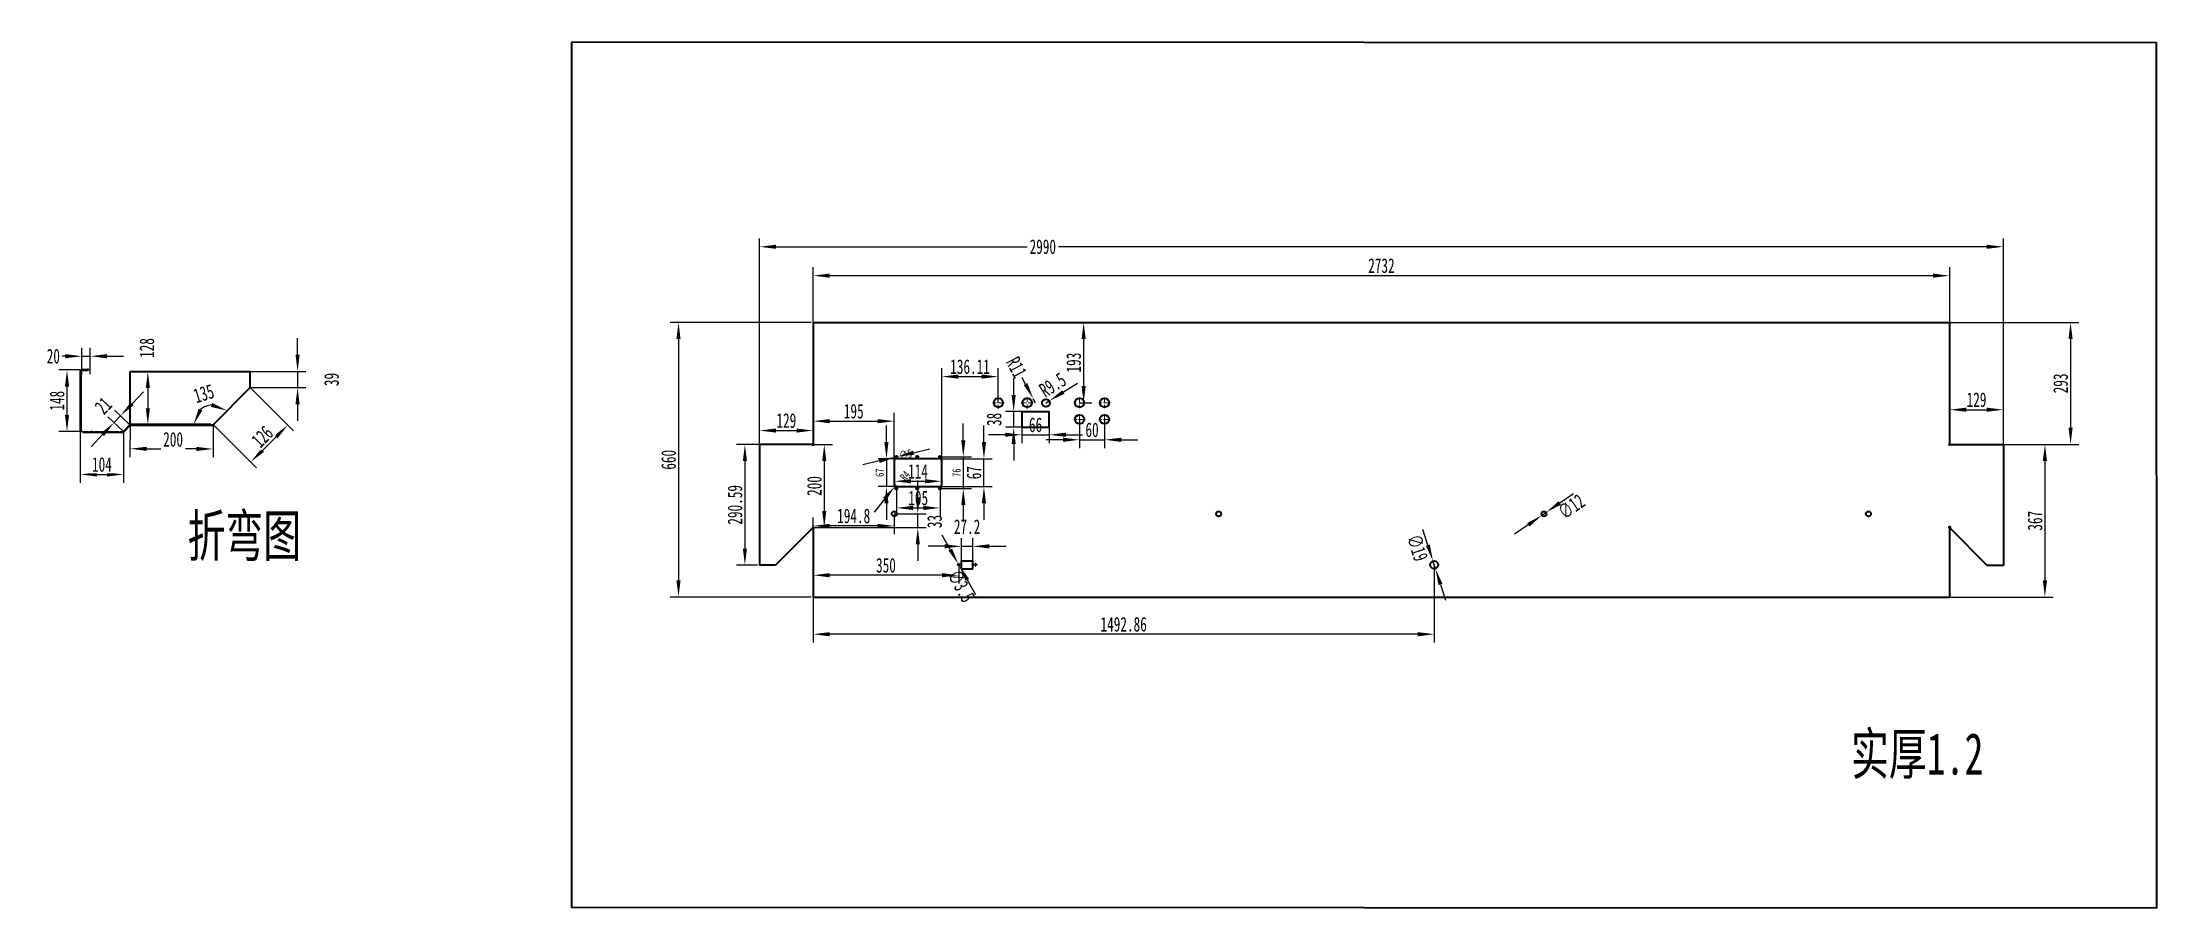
# Model space of a CAD drawing. Header units: millimetres. Extents: x 5896 to 10979, y -796 to 1283.
import ezdxf

# ---------------------------------------------------------------- set-up
doc = ezdxf.new("R2010")
doc.units = ezdxf.units.MM
doc.header["$PDSIZE"] = -5
for name, pattern in [('DASHDOT', [18.5, 12, -3, 0.5, -3]), ('DASHED', [15, 12, -3]), ('点画线', [18, 12, -2, 2, -2])]:
    doc.linetypes.add(name, pattern=pattern)
doc.layers.get('0').update_dxf_attribs({"lineweight": 18})
for name, color, linetype, lineweight in [('中心线层', 1, '点画线', 18), ('尺寸线层', 3, 'Continuous', 18), ('粗实线层', 7, 'Continuous', 35)]:
    doc.layers.add(name, color=color, linetype=linetype, lineweight=lineweight)
doc.styles.add('标准', font='', dxfattribs={"width": 0.667})
doc.styles.get('标准').set_extended_font_data('宋体')
doc.dimstyles.new('标准', dxfattribs={"dimscale": 10, "dimtxt": 3.5, "dimasz": 4, "dimexe": 2, "dimexo": 0, "dimtad": 1, "dimdsep": 46, "dimtxsty": '标准', "dimblk": '_CAXARROW', "dimcen": 0, "dimdle": 6, "dimazin": 2, "dimtfac": 0.707107, "dimtdec": 3, "dimtmove": 2, "dimatfit": 3, "dimfxl": 1, "dimfrac": 2, "dimtolj": 1, "dimarcsym": 1})

msp = doc.modelspace()

# ---------------------------------------------------------------- texts
at = {"layer": '粗实线层', "char_height": 100, "attachment_point": 1, "style": '标准'}
for s, insert in [('折弯图', (6245.403, 147.372)), ('实厚1.2', (10244.095, -376.542))]:
    msp.add_mtext_dynamic_manual_height_columns(s, width=379.18648, gutter_width=1, heights=[0], dxfattribs=dict(at, insert=insert))

# ---------------------------------------------------------------- blocks, each defined once
blk = doc.blocks.new('_CAXARROW')
blk.add_hatch(color=0).paths.add_polyline_path([(0, 0), (-1, 0.125), (-1, -0.125)], flags=0)
blk = doc.blocks.new('*X1')
at = {"layer": 'Defpoints', "color": 0, "transparency": 16777216}
for p in [(8386.4, 610), (8389.6, 417), (8399.4, 417)]:
    blk.add_point(p, dxfattribs=at)
at = {"layer": '尺寸线层', "color": 0, "lineweight": -2, "transparency": 16777216}
for p, q in [((8386.4, 610), (8419.4, 610)), ((8399.4, 570), (8399.4, 457)), ((8389.6, 417), (8419.4, 417))]:
    blk.add_line(p, q, dxfattribs=at)
at = {"layer": '尺寸线层', "color": 0, "lineweight": -2, "transparency": 16777216, "xscale": 40, "yscale": 40, "zscale": 40}
for p, rotation in [((8399.4, 610), 90), ((8399.4, 417), 270)]:
    blk.add_blockref('_CAXARROW', p, dxfattribs=dict(at, rotation=rotation))
at = {"layer": '尺寸线层', "color": 0, "transparency": 16777216, "insert": (8375.6, 513.5), "char_height": 35, "attachment_point": 5, "rotation": 90, "style": '标准', "bg_fill": 3, "box_fill_scale": 1.1, "bg_fill_color": 256, "bg_fill_true_color": 13158600, "bg_fill_transparency": 0}
blk.add_mtext('\\A1;193', dxfattribs=at)
blk = doc.blocks.new('*X2')
at = {"layer": 'Defpoints', "color": 0, "transparency": 16777216}
for p in [(7744.2, 610), (7425.5, -50), (7744.2, -50)]:
    blk.add_point(p, dxfattribs=at)
at = {"layer": '尺寸线层', "color": 0, "lineweight": -2, "transparency": 16777216}
for p, q in [((7744.2, 610), (7405.5, 610)), ((7425.5, 570), (7425.5, -10)), ((7744.2, -50), (7405.5, -50))]:
    blk.add_line(p, q, dxfattribs=at)
at = {"layer": '尺寸线层', "color": 0, "lineweight": -2, "transparency": 16777216, "xscale": 40, "yscale": 40, "zscale": 40}
for p, rotation in [((7425.5, 610), 90), ((7425.5, -50), 270)]:
    blk.add_blockref('_CAXARROW', p, dxfattribs=dict(at, rotation=rotation))
at = {"layer": '尺寸线层', "color": 0, "transparency": 16777216, "insert": (7401.8, 280), "char_height": 35, "attachment_point": 5, "rotation": 90, "style": '标准', "bg_fill": 3, "box_fill_scale": 1.1, "bg_fill_color": 256, "bg_fill_true_color": 13158600, "bg_fill_transparency": 0}
blk.add_mtext('\\A1;660', dxfattribs=at)
blk = doc.blocks.new('*X3')
at = {"layer": 'Defpoints', "color": 0, "transparency": 16777216}
for p in [(10481.2, 722.5), (7749.2, 610), (10481.2, 610)]:
    blk.add_point(p, dxfattribs=at)
at = {"layer": '尺寸线层', "color": 0, "lineweight": -2, "transparency": 16777216}
for p, q in [((7749.2, 610), (7749.2, 742.5)), ((7789.2, 722.5), (10441.2, 722.5)), ((10481.2, 610), (10481.2, 742.5))]:
    blk.add_line(p, q, dxfattribs=at)
at = {"layer": '尺寸线层', "color": 0, "lineweight": -2, "transparency": 16777216, "xscale": 40, "yscale": 40, "zscale": 40, "rotation": 180}
blk.add_blockref('_CAXARROW', (7749.2, 722.5), dxfattribs=at)
at = {"layer": '尺寸线层', "color": 0, "lineweight": -2, "transparency": 16777216, "xscale": 40, "yscale": 40, "zscale": 40}
blk.add_blockref('_CAXARROW', (10481.2, 722.5), dxfattribs=at)
at = {"layer": '尺寸线层', "color": 0, "transparency": 16777216, "insert": (9115.2, 746.3), "char_height": 35, "attachment_point": 5, "style": '标准', "bg_fill": 3, "box_fill_scale": 1.1, "bg_fill_color": 256, "bg_fill_true_color": 13158600, "bg_fill_transparency": 0}
blk.add_mtext('\\A1;2732', dxfattribs=at)
blk = doc.blocks.new('*X4')
at = {"layer": 'Defpoints', "color": 0, "transparency": 16777216}
for p in [(7620.2, 791.9), (7620.2, 317), (10610.2, 317)]:
    blk.add_point(p, dxfattribs=at)
at = {"layer": '尺寸线层', "color": 0, "lineweight": -2, "transparency": 16777216}
for p, q in [((7620.2, 317), (7620.2, 811.9)), ((7660.2, 791.9), (8263.3, 791.9)), ((10570.2, 791.9), (8339.1, 791.9)), ((10610.2, 317), (10610.2, 811.9))]:
    blk.add_line(p, q, dxfattribs=at)
at = {"layer": '尺寸线层', "color": 0, "lineweight": -2, "transparency": 16777216, "xscale": 40, "yscale": 40, "zscale": 40, "rotation": 180}
blk.add_blockref('_CAXARROW', (7620.2, 791.9), dxfattribs=at)
at = {"layer": '尺寸线层', "color": 0, "lineweight": -2, "transparency": 16777216, "xscale": 40, "yscale": 40, "zscale": 40}
blk.add_blockref('_CAXARROW', (10610.2, 791.9), dxfattribs=at)
at = {"layer": '尺寸线层', "color": 0, "transparency": 16777216, "insert": (8301.2, 791.9), "char_height": 35, "attachment_point": 5, "style": '标准', "bg_fill": 3, "box_fill_scale": 1.1, "bg_fill_color": 256, "bg_fill_true_color": 13158600, "bg_fill_transparency": 0}
blk.add_mtext('\\A1;2990', dxfattribs=at)
blk = doc.blocks.new('*X5')
at = {"layer": 'Defpoints', "color": 0, "transparency": 16777216}
for p in [(7627.2, 317), (7585.1, 26.4), (7615.1, 26.4)]:
    blk.add_point(p, dxfattribs=at)
at = {"layer": '尺寸线层', "color": 0, "lineweight": -2, "transparency": 16777216}
for p, q in [((7627.2, 317), (7565.1, 317)), ((7585.1, 277), (7585.1, 66.4)), ((7615.1, 26.4), (7565.1, 26.4))]:
    blk.add_line(p, q, dxfattribs=at)
at = {"layer": '尺寸线层', "color": 0, "lineweight": -2, "transparency": 16777216, "xscale": 40, "yscale": 40, "zscale": 40}
for p, rotation in [((7585.1, 317), 90), ((7585.1, 26.4), 270)]:
    blk.add_blockref('_CAXARROW', p, dxfattribs=dict(at, rotation=rotation))
at = {"layer": '尺寸线层', "color": 0, "transparency": 16777216, "insert": (7561.4, 171.7), "char_height": 35, "attachment_point": 5, "rotation": 90, "style": '标准', "bg_fill": 3, "box_fill_scale": 1.1, "bg_fill_color": 256, "bg_fill_true_color": 13158600, "bg_fill_transparency": 0}
blk.add_mtext('\\A1;290.59', dxfattribs=at)
blk = doc.blocks.new('*X6')
at = {"layer": 'Defpoints', "color": 0, "transparency": 16777216}
for p in [(8278.4, 426.7), (8283.6, 417)]:
    blk.add_point(p, dxfattribs=at)
at = {"layer": '尺寸线层', "color": 0, "lineweight": -2, "transparency": 16777216}
for p, q in [((8259.7, 462.1), (8241, 497.4)), ((8283.6, 417), (8278.4, 426.7))]:
    blk.add_line(p, q, dxfattribs=at)
at = {"layer": '尺寸线层', "color": 0, "transparency": 16777216, "insert": (8238.3, 502.4), "char_height": 35, "attachment_point": 5, "rotation": 297.919, "style": '标准', "bg_fill": 3, "box_fill_scale": 1.1, "bg_fill_color": 256, "bg_fill_true_color": 13158600, "bg_fill_transparency": 0}
blk.add_mtext('\\A1;R11', dxfattribs=at)
at = {"layer": '尺寸线层', "color": 0, "lineweight": -2, "transparency": 16777216, "xscale": 40, "yscale": 40, "zscale": 40, "rotation": 297.9189732205735}
blk.add_blockref('_CAXARROW', (8278.4, 426.7), dxfattribs=at)
blk = doc.blocks.new('*D7')
at = {"layer": 'Defpoints', "color": 0, "transparency": 16777216}
for p in [(10610.2, 400.3), (10481.2, 319), (10610.2, 317)]:
    blk.add_point(p, dxfattribs=at)
at = {"layer": '粗实线层', "color": 0, "linetype": 'Continuous', "lineweight": -2, "transparency": 16777216}
for p, q in [((10481.2, 319), (10481.2, 420.3)), ((10610.2, 317), (10610.2, 420.3)), ((10521.2, 400.3), (10570.2, 400.3))]:
    blk.add_line(p, q, dxfattribs=at)
at = {"layer": '粗实线层', "color": 0, "lineweight": -2, "transparency": 16777216, "xscale": 40, "yscale": 40, "zscale": 40, "rotation": 180}
blk.add_blockref('_CAXARROW', (10481.2, 400.3), dxfattribs=at)
at = {"layer": '粗实线层', "color": 0, "lineweight": -2, "transparency": 16777216, "xscale": 40, "yscale": 40, "zscale": 40}
blk.add_blockref('_CAXARROW', (10610.2, 400.3), dxfattribs=at)
at = {"layer": '粗实线层', "color": 0, "transparency": 16777216, "insert": (10545.7, 424.1), "char_height": 35, "attachment_point": 5, "style": '标准'}
blk.add_mtext('\\A1;129', dxfattribs=at)
blk = doc.blocks.new('*D8')
at = {"layer": 'Defpoints', "color": 0, "transparency": 16777216}
for p in [(7620.2, 317), (7749.2, 350.2), (7749.2, 319)]:
    blk.add_point(p, dxfattribs=at)
at = {"layer": '粗实线层', "color": 0, "linetype": 'Continuous', "lineweight": -2, "transparency": 16777216}
for p, q in [((7620.2, 317), (7620.2, 370.2)), ((7749.2, 319), (7749.2, 370.2)), ((7660.2, 350.2), (7709.2, 350.2))]:
    blk.add_line(p, q, dxfattribs=at)
at = {"layer": '粗实线层', "color": 0, "lineweight": -2, "transparency": 16777216, "xscale": 40, "yscale": 40, "zscale": 40, "rotation": 180}
blk.add_blockref('_CAXARROW', (7620.2, 350.2), dxfattribs=at)
at = {"layer": '粗实线层', "color": 0, "lineweight": -2, "transparency": 16777216, "xscale": 40, "yscale": 40, "zscale": 40}
blk.add_blockref('_CAXARROW', (7749.2, 350.2), dxfattribs=at)
at = {"layer": '粗实线层', "color": 0, "transparency": 16777216, "insert": (7684.7, 374), "char_height": 35, "attachment_point": 5, "style": '标准'}
blk.add_mtext('\\A1;129', dxfattribs=at)
blk = doc.blocks.new('*D9')
at = {"layer": 'Defpoints', "color": 0, "transparency": 16777216}
for p in [(10595.2, 317), (10481.2, -50), (10710.1, -50)]:
    blk.add_point(p, dxfattribs=at)
at = {"layer": '粗实线层', "color": 0, "linetype": 'Continuous', "lineweight": -2, "transparency": 16777216}
for p, q in [((10595.2, 317), (10730.1, 317)), ((10710.1, 277), (10710.1, -10)), ((10481.2, -50), (10730.1, -50))]:
    blk.add_line(p, q, dxfattribs=at)
at = {"layer": '粗实线层', "color": 0, "lineweight": -2, "transparency": 16777216, "xscale": 40, "yscale": 40, "zscale": 40}
for p, rotation in [((10710.1, 317), 90), ((10710.1, -50), 270)]:
    blk.add_blockref('_CAXARROW', p, dxfattribs=dict(at, rotation=rotation))
at = {"layer": '粗实线层', "color": 0, "transparency": 16777216, "insert": (10686.4, 133.5), "char_height": 35, "attachment_point": 5, "rotation": 90, "style": '标准'}
blk.add_mtext('\\A1;367', dxfattribs=at)
blk = doc.blocks.new('*D10')
at = {"layer": 'Defpoints', "color": 0, "transparency": 16777216}
for p in [(10481.2, 610), (10610.2, 317), (10771.8, 317)]:
    blk.add_point(p, dxfattribs=at)
at = {"layer": '粗实线层', "color": 0, "linetype": 'Continuous', "lineweight": -2, "transparency": 16777216}
for p, q in [((10481.2, 610), (10791.8, 610)), ((10771.8, 570), (10771.8, 357)), ((10610.2, 317), (10791.8, 317))]:
    blk.add_line(p, q, dxfattribs=at)
at = {"layer": '粗实线层', "color": 0, "lineweight": -2, "transparency": 16777216, "xscale": 40, "yscale": 40, "zscale": 40}
for p, rotation in [((10771.8, 610), 90), ((10771.8, 317), 270)]:
    blk.add_blockref('_CAXARROW', p, dxfattribs=dict(at, rotation=rotation))
at = {"layer": '粗实线层', "color": 0, "transparency": 16777216, "insert": (10748, 463.5), "char_height": 35, "attachment_point": 5, "rotation": 90, "style": '标准'}
blk.add_mtext('\\A1;293', dxfattribs=at)
blk = doc.blocks.new('*D11')
at = {"layer": 'Defpoints', "color": 0, "transparency": 16777216}
for p in [(7749.2, 317), (7749.3, 117), (7775.9, 117)]:
    blk.add_point(p, dxfattribs=at)
at = {"layer": '粗实线层', "color": 0, "linetype": 'Continuous', "lineweight": -2, "transparency": 16777216}
for p, q in [((7749.2, 317), (7795.9, 317)), ((7775.9, 277), (7775.9, 157)), ((7749.3, 117), (7795.9, 117))]:
    blk.add_line(p, q, dxfattribs=at)
at = {"layer": '粗实线层', "color": 0, "lineweight": -2, "transparency": 16777216, "xscale": 40, "yscale": 40, "zscale": 40}
for p, rotation in [((7775.9, 317), 90), ((7775.9, 117), 270)]:
    blk.add_blockref('_CAXARROW', p, dxfattribs=dict(at, rotation=rotation))
at = {"layer": '粗实线层', "color": 0, "transparency": 16777216, "insert": (7752.2, 217), "char_height": 35, "attachment_point": 5, "rotation": 90, "style": '标准'}
blk.add_mtext('\\A1;200', dxfattribs=at)
blk = doc.blocks.new('*D13')
at = {"layer": 'Defpoints', "color": 0, "transparency": 16777216}
for p in [(6011.5, 528.9), (5991.5, 483.8), (6011.5, 485.8)]:
    blk.add_point(p, dxfattribs=at)
at = {"layer": '尺寸线层', "color": 0, "lineweight": -2, "transparency": 16777216}
for p, q in [((5951.5, 528.9), (5911.5, 528.9)), ((5991.5, 483.8), (5991.5, 548.9)), ((5991.5, 528.9), (6011.5, 528.9)), ((6011.5, 485.8), (6011.5, 548.9)), ((6051.5, 528.9), (6091.5, 528.9))]:
    blk.add_line(p, q, dxfattribs=at)
at = {"layer": '尺寸线层', "color": 0, "lineweight": -2, "transparency": 16777216, "xscale": 40, "yscale": 40, "zscale": 40, "rotation": 180}
blk.add_blockref('_CAXARROW', (6011.5, 528.9), dxfattribs=at)
at = {"layer": '尺寸线层', "color": 0, "transparency": 16777216, "insert": (5922.7, 528.9), "char_height": 35, "attachment_point": 5, "style": '标准', "bg_fill": 3, "box_fill_scale": 1.1, "bg_fill_color": 256, "bg_fill_true_color": 13158600, "bg_fill_transparency": 0}
blk.add_mtext('\\A1;20', dxfattribs=at)
at = {"layer": '尺寸线层', "color": 0, "lineweight": -2, "transparency": 16777216, "xscale": 40, "yscale": 40, "zscale": 40}
blk.add_blockref('_CAXARROW', (5991.5, 528.9), dxfattribs=at)
blk = doc.blocks.new('*D14')
at = {"layer": 'Defpoints', "color": 0, "transparency": 16777216}
for p in [(6396.1, 492.5), (6396.1, 453.6), (6509.8, 453.6)]:
    blk.add_point(p, dxfattribs=at)
at = {"layer": '尺寸线层', "color": 0, "lineweight": -2, "transparency": 16777216}
for p, q in [((6509.8, 532.5), (6509.8, 572.5)), ((6396.1, 492.5), (6529.8, 492.5)), ((6509.8, 492.5), (6509.8, 453.6)), ((6396.1, 453.6), (6529.8, 453.6)), ((6509.8, 413.6), (6509.8, 373.6))]:
    blk.add_line(p, q, dxfattribs=at)
at = {"layer": '尺寸线层', "color": 0, "lineweight": -2, "transparency": 16777216, "xscale": 40, "yscale": 40, "zscale": 40}
for p, rotation in [((6509.8, 492.5), 270), ((6509.8, 453.6), 90)]:
    blk.add_blockref('_CAXARROW', p, dxfattribs=dict(at, rotation=rotation))
at = {"layer": '尺寸线层', "color": 0, "transparency": 16777216, "insert": (6591.6, 473), "char_height": 35, "attachment_point": 5, "rotation": 90, "style": '标准', "bg_fill": 3, "box_fill_scale": 1.1, "bg_fill_color": 256, "bg_fill_true_color": 13158600, "bg_fill_transparency": 0}
blk.add_mtext('\\A1;39', dxfattribs=at)
blk = doc.blocks.new('*D15')
at = {"layer": 'Defpoints', "color": 0, "transparency": 16777216}
for p in [(6396.1, 453.6), (6307.1, 364.5), (6486.3, 363.4)]:
    blk.add_point(p, dxfattribs=at)
at = {"layer": '尺寸线层', "color": 0, "lineweight": -2, "transparency": 16777216}
for p, q in [((6396.1, 453.6), (6500.4, 349.3)), ((6307.1, 364.5), (6411.4, 260.3)), ((6425.5, 302.7), (6458, 335.2))]:
    blk.add_line(p, q, dxfattribs=at)
at = {"layer": '尺寸线层', "color": 0, "lineweight": -2, "transparency": 16777216, "xscale": 40, "yscale": 40, "zscale": 40}
for p, rotation in [((6486.3, 363.4), 45.0000186997836), ((6397.2, 274.4), 225.0000186997836)]:
    blk.add_blockref('_CAXARROW', p, dxfattribs=dict(at, rotation=rotation))
at = {"layer": '尺寸线层', "color": 0, "transparency": 16777216, "insert": (6425, 335.7), "char_height": 35, "attachment_point": 5, "rotation": 45, "style": '标准', "bg_fill": 3, "box_fill_scale": 1.1, "bg_fill_color": 256, "bg_fill_true_color": 13158600, "bg_fill_transparency": 0}
blk.add_mtext('\\A1;126', dxfattribs=at)
blk = doc.blocks.new('*D16')
at = {"layer": 'Defpoints', "color": 0, "transparency": 16777216}
for p in [(6107.2, 371.2), (6306.9, 364.5), (6306.8, 306)]:
    blk.add_point(p, dxfattribs=at)
at = {"layer": '尺寸线层', "color": 0, "lineweight": -2, "transparency": 16777216}
for p, q in [((6107.2, 371.2), (6106.9, 286.5)), ((6306.9, 364.5), (6306.7, 286)), ((6147, 306.4), (6180.9, 306.4)), ((6266.8, 306.1), (6240.1, 306.2))]:
    blk.add_line(p, q, dxfattribs=at)
at = {"layer": '尺寸线层', "color": 0, "lineweight": -2, "transparency": 16777216, "xscale": 40, "yscale": 40, "zscale": 40}
for p, rotation in [((6107, 306.5), 179.8556937167617), ((6306.8, 306), 359.8556937167617)]:
    blk.add_blockref('_CAXARROW', p, dxfattribs=dict(at, rotation=rotation))
at = {"layer": '尺寸线层', "color": 0, "transparency": 16777216, "insert": (6210.6, 328.8), "char_height": 35, "attachment_point": 5, "rotation": 359.8557, "style": '标准', "bg_fill": 3, "box_fill_scale": 1.1, "bg_fill_color": 256, "bg_fill_true_color": 13158600, "bg_fill_transparency": 0}
blk.add_mtext('\\A1;200', dxfattribs=at)
blk = doc.blocks.new('*D17')
at = {"layer": 'Defpoints', "color": 0, "transparency": 16777216}
for p in [(5987.5, 348.9), (6091.5, 346.8)]:
    blk.add_point(p, dxfattribs=at)
at = {"layer": '尺寸线层', "color": 0, "lineweight": -2, "transparency": 16777216}
for p, q in [((5987.5, 348.9), (5987.5, 224.7)), ((6091.5, 346.8), (6091.5, 224.7)), ((6027.5, 244.7), (6051.5, 244.7))]:
    blk.add_line(p, q, dxfattribs=at)
at = {"layer": '尺寸线层', "color": 0, "lineweight": -2, "transparency": 16777216, "xscale": 40, "yscale": 40, "zscale": 40, "rotation": 180}
blk.add_blockref('_CAXARROW', (5987.5, 244.7), dxfattribs=at)
at = {"layer": '尺寸线层', "color": 0, "lineweight": -2, "transparency": 16777216, "xscale": 40, "yscale": 40, "zscale": 40}
blk.add_blockref('_CAXARROW', (6091.5, 244.7), dxfattribs=at)
at = {"layer": '尺寸线层', "color": 0, "transparency": 16777216, "insert": (6039.5, 268.5), "char_height": 35, "attachment_point": 5, "style": '标准', "bg_fill": 3, "box_fill_scale": 1.1, "bg_fill_color": 256, "bg_fill_true_color": 13158600, "bg_fill_transparency": 0}
blk.add_mtext('\\A1;104', dxfattribs=at)
at = {"layer": 'Defpoints', "color": 0, "transparency": 16777216}
blk.add_point((6091.5, 244.7), dxfattribs=at)
blk = doc.blocks.new('*D18')
at = {"layer": 'Defpoints', "color": 0, "transparency": 16777216}
for p in [(5955.6, 495.8), (5993.5, 495.8), (5993.5, 347.8)]:
    blk.add_point(p, dxfattribs=at)
at = {"layer": '尺寸线层', "color": 0, "lineweight": -2, "transparency": 16777216}
for p, q in [((5993.5, 495.8), (5935.6, 495.8)), ((5955.6, 387.8), (5955.6, 455.8)), ((5993.5, 347.8), (5935.6, 347.8))]:
    blk.add_line(p, q, dxfattribs=at)
at = {"layer": '尺寸线层', "color": 0, "lineweight": -2, "transparency": 16777216, "xscale": 40, "yscale": 40, "zscale": 40}
for p, rotation in [((5955.6, 495.8), 90), ((5955.6, 347.8), 270)]:
    blk.add_blockref('_CAXARROW', p, dxfattribs=dict(at, rotation=rotation))
at = {"layer": '尺寸线层', "color": 0, "transparency": 16777216, "insert": (5931.8, 421.8), "char_height": 35, "attachment_point": 5, "rotation": 90, "style": '标准', "bg_fill": 3, "box_fill_scale": 1.1, "bg_fill_color": 256, "bg_fill_true_color": 13158600, "bg_fill_transparency": 0}
blk.add_mtext('\\A1;148', dxfattribs=at)
blk = doc.blocks.new('*D19')
at = {"layer": 'Defpoints', "color": 0, "transparency": 16777216}
for p in [(6107.2, 492.2), (6137.4, 364), (6149.9, 364)]:
    blk.add_point(p, dxfattribs=at)
at = {"layer": '尺寸线层', "color": 0, "lineweight": -2, "transparency": 16777216}
for p, q in [((6107.2, 492.2), (6169.9, 492.2)), ((6149.9, 452.2), (6149.9, 404)), ((6137.4, 364), (6169.9, 364))]:
    blk.add_line(p, q, dxfattribs=at)
at = {"layer": '尺寸线层', "color": 0, "lineweight": -2, "transparency": 16777216, "xscale": 40, "yscale": 40, "zscale": 40}
for p, rotation in [((6149.9, 492.2), 90), ((6149.9, 364), 270)]:
    blk.add_blockref('_CAXARROW', p, dxfattribs=dict(at, rotation=rotation))
at = {"layer": '尺寸线层', "color": 0, "transparency": 16777216, "insert": (6147.7, 548.6), "char_height": 35, "attachment_point": 5, "rotation": 90, "style": '标准', "bg_fill": 3, "box_fill_scale": 1.1, "bg_fill_color": 256, "bg_fill_true_color": 13158600, "bg_fill_transparency": 0}
blk.add_mtext('\\A1;128', dxfattribs=at)
blk = doc.blocks.new('*D20')
at = {"layer": 'Defpoints', "color": 0, "transparency": 16777216}
for p in [(6084.3, 385.8), (6106.9, 364.2), (6091.1, 347.8)]:
    blk.add_point(p, dxfattribs=at)
at = {"layer": '粗实线层', "color": 0, "linetype": 'Continuous', "lineweight": -2, "transparency": 16777216}
for p, q in [((6112, 414.7), (6139.7, 443.6)), ((6091.1, 347.8), (6054.1, 383.1)), ((6068.6, 369.3), (6084.3, 385.8)), ((6106.9, 364.2), (6069.9, 399.6)), ((6040.9, 340.4), (6013.3, 311.5))]:
    blk.add_line(p, q, dxfattribs=at)
at = {"layer": '粗实线层', "color": 0, "lineweight": -2, "transparency": 16777216, "xscale": 40, "yscale": 40, "zscale": 40}
for p, rotation in [((6084.3, 385.8), 226.2508960013828), ((6068.6, 369.3), 46.25089600138288)]:
    blk.add_blockref('_CAXARROW', p, dxfattribs=dict(at, rotation=rotation))
at = {"layer": '粗实线层', "color": 0, "transparency": 16777216, "insert": (6042.6, 410), "char_height": 35, "attachment_point": 5, "rotation": 46.2509, "style": '标准'}
blk.add_mtext('\\A1;21', dxfattribs=at)
blk = doc.blocks.new('*D21')
at = {"layer": 'Defpoints', "color": 0, "transparency": 16777216}
for p in [(6396.1, 453.6), (6107.2, 364.5), (6273.6, 398.1), (6301.3, 364.5), (6307.4, 364.8)]:
    blk.add_point(p, dxfattribs=at)
at = {"layer": '粗实线层', "color": 0, "linetype": 'Continuous', "lineweight": -2, "transparency": 16777216}
blk.add_arc((6307.1, 364.5), 47.5, 94.8625, 130.1779, dxfattribs=at)
at = {"layer": '粗实线层', "color": 0, "lineweight": -2, "transparency": 16777216, "xscale": 40, "yscale": 40, "zscale": 40}
for p, rotation in [((6340.7, 398.1), 339.9514678127975), ((6259.7, 364.5), 245.0889632485968)]:
    blk.add_blockref('_CAXARROW', p, dxfattribs=dict(at, rotation=rotation))
at = {"layer": '粗实线层', "color": 0, "transparency": 16777216, "insert": (6284.4, 439.1), "char_height": 35, "attachment_point": 5, "rotation": 16.9678, "style": '标准'}
blk.add_mtext('\\A1;135', dxfattribs=at)
blk = doc.blocks.new('*D22')
at = {"layer": 'Defpoints', "color": 0, "transparency": 16777216}
for p in [(7790.9, 117), (7944, 150), (8000.7, 150)]:
    blk.add_point(p, dxfattribs=at)
at = {"layer": '粗实线层', "color": 0, "linetype": 'Continuous', "lineweight": -2, "transparency": 16777216}
for p, q in [((8000.7, 190), (8000.7, 230)), ((7790.9, 117), (8020.7, 117)), ((7944, 150), (8020.7, 150)), ((8000.7, 117), (8000.7, 150)), ((8000.7, 77), (8000.7, 37))]:
    blk.add_line(p, q, dxfattribs=at)
at = {"layer": '粗实线层', "color": 0, "lineweight": -2, "transparency": 16777216, "xscale": 40, "yscale": 40, "zscale": 40}
for p, rotation in [((8000.7, 150), 270), ((8000.7, 117), 90)]:
    blk.add_blockref('_CAXARROW', p, dxfattribs=dict(at, rotation=rotation))
at = {"layer": '粗实线层', "color": 0, "transparency": 16777216, "insert": (8041.2, 131.6), "char_height": 35, "attachment_point": 5, "rotation": 90, "style": '标准'}
blk.add_mtext('\\A1;33', dxfattribs=at)
blk = doc.blocks.new('*D23')
at = {"layer": 'Defpoints', "color": 0, "transparency": 16777216}
for p in [(8308.8, 416.4), (8316.8, 421.5)]:
    blk.add_point(p, dxfattribs=at)
at = {"layer": '粗实线层', "color": 0, "linetype": 'Continuous', "lineweight": -2, "transparency": 16777216}
for p, q in [((8350.6, 442.9), (8384.4, 464.3)), ((8308.8, 416.4), (8316.8, 421.5))]:
    blk.add_line(p, q, dxfattribs=at)
at = {"layer": '粗实线层', "color": 0, "lineweight": -2, "transparency": 16777216, "xscale": 40, "yscale": 40, "zscale": 40, "rotation": 212.3228857793929}
blk.add_blockref('_CAXARROW', (8316.8, 421.5), dxfattribs=at)
at = {"layer": '粗实线层', "color": 0, "transparency": 16777216, "insert": (8325, 459.8), "char_height": 35, "attachment_point": 5, "rotation": 32.3229, "style": '标准'}
blk.add_mtext('\\A1;R9.5', dxfattribs=at)
blk = doc.blocks.new('*D24')
at = {"layer": 'Defpoints', "color": 0, "transparency": 16777216}
for p in [(7749.2, 121.1), (7749.2, 115), (7944, 150)]:
    blk.add_point(p, dxfattribs=at)
at = {"layer": '粗实线层', "color": 0, "linetype": 'Continuous', "lineweight": -2, "transparency": 16777216}
for p, q in [((7749.2, 115), (7749.2, 141.1)), ((7904, 121.1), (7789.2, 121.1)), ((7944, 150), (7944, 101.1))]:
    blk.add_line(p, q, dxfattribs=at)
at = {"layer": '粗实线层', "color": 0, "lineweight": -2, "transparency": 16777216, "xscale": 40, "yscale": 40, "zscale": 40, "rotation": 180}
blk.add_blockref('_CAXARROW', (7749.2, 121.1), dxfattribs=at)
at = {"layer": '粗实线层', "color": 0, "lineweight": -2, "transparency": 16777216, "xscale": 40, "yscale": 40, "zscale": 40}
blk.add_blockref('_CAXARROW', (7944, 121.1), dxfattribs=at)
at = {"layer": '粗实线层', "color": 0, "transparency": 16777216, "insert": (7846.6, 144.9), "char_height": 35, "attachment_point": 5, "style": '标准'}
blk.add_mtext('\\A1;194.8', dxfattribs=at)
blk = doc.blocks.new('*D25')
at = {"layer": 'Defpoints', "color": 0, "transparency": 16777216}
for p in [(9242.1, 27.5), (7749.2, -50), (7749.2, -139.2)]:
    blk.add_point(p, dxfattribs=at)
at = {"layer": '粗实线层', "color": 0, "linetype": 'Continuous', "lineweight": -2, "transparency": 16777216}
for p, q in [((9242.1, 27.5), (9242.1, -159.2)), ((7749.2, -50), (7749.2, -159.2)), ((9202.1, -139.2), (7789.2, -139.2))]:
    blk.add_line(p, q, dxfattribs=at)
at = {"layer": '粗实线层', "color": 0, "lineweight": -2, "transparency": 16777216, "xscale": 40, "yscale": 40, "zscale": 40, "rotation": 180}
blk.add_blockref('_CAXARROW', (7749.2, -139.2), dxfattribs=at)
at = {"layer": '粗实线层', "color": 0, "lineweight": -2, "transparency": 16777216, "xscale": 40, "yscale": 40, "zscale": 40}
blk.add_blockref('_CAXARROW', (9242.1, -139.2), dxfattribs=at)
at = {"layer": '粗实线层', "color": 0, "transparency": 16777216, "insert": (8495.6, -115.5), "char_height": 35, "attachment_point": 5, "style": '标准'}
blk.add_mtext('\\A1;1492.86', dxfattribs=at)
blk = doc.blocks.new('*D26')
at = {"layer": 'Defpoints', "color": 0, "transparency": 16777216}
for p in [(8231.2, 396), (8250.8, 396), (8250.8, 358)]:
    blk.add_point(p, dxfattribs=at)
at = {"layer": '粗实线层', "color": 0, "linetype": 'Continuous', "lineweight": -2, "transparency": 16777216}
for p, q in [((8231.2, 436), (8231.2, 476)), ((8250.8, 396), (8211.2, 396)), ((8250.8, 358), (8211.2, 358)), ((8231.2, 358), (8231.2, 396)), ((8231.2, 318), (8231.2, 278))]:
    blk.add_line(p, q, dxfattribs=at)
at = {"layer": '粗实线层', "color": 0, "lineweight": -2, "transparency": 16777216, "xscale": 40, "yscale": 40, "zscale": 40}
for p, rotation in [((8231.2, 396), 270), ((8231.2, 358), 90)]:
    blk.add_blockref('_CAXARROW', p, dxfattribs=dict(at, rotation=rotation))
at = {"layer": '粗实线层', "color": 0, "transparency": 16777216, "insert": (8184.3, 377), "char_height": 35, "attachment_point": 5, "rotation": 90, "style": '标准'}
blk.add_mtext('\\A1;38', dxfattribs=at)
blk = doc.blocks.new('*D27')
at = {"layer": 'Defpoints', "color": 0, "transparency": 16777216}
for p in [(8250.8, 358), (8316.8, 358), (8316.8, 340.1)]:
    blk.add_point(p, dxfattribs=at)
at = {"layer": '粗实线层', "color": 0, "linetype": 'Continuous', "lineweight": -2, "transparency": 16777216}
for p, q in [((8250.8, 358), (8250.8, 320.1)), ((8316.8, 358), (8316.8, 320.1)), ((8210.8, 340.1), (8170.8, 340.1)), ((8250.8, 340.1), (8316.8, 340.1)), ((8356.8, 340.1), (8396.8, 340.1))]:
    blk.add_line(p, q, dxfattribs=at)
at = {"layer": '粗实线层', "color": 0, "lineweight": -2, "transparency": 16777216, "xscale": 40, "yscale": 40, "zscale": 40}
blk.add_blockref('_CAXARROW', (8250.8, 340.1), dxfattribs=at)
at = {"layer": '粗实线层', "color": 0, "lineweight": -2, "transparency": 16777216, "xscale": 40, "yscale": 40, "zscale": 40, "rotation": 180}
blk.add_blockref('_CAXARROW', (8316.8, 340.1), dxfattribs=at)
at = {"layer": '粗实线层', "color": 0, "transparency": 16777216, "insert": (8283.8, 363.8), "char_height": 35, "attachment_point": 5, "style": '标准'}
blk.add_mtext('\\A1;66', dxfattribs=at)
blk = doc.blocks.new('*D28')
at = {"layer": 'Defpoints', "color": 0, "transparency": 16777216}
for p in [(9239.1, 36.6), (9245, 18.5)]:
    blk.add_point(p, dxfattribs=at)
at = {"layer": '粗实线层', "color": 0, "linetype": 'Continuous', "lineweight": -2, "transparency": 16777216}
for p, q in [((9226.9, 74.7), (9214.6, 112.7)), ((9245, 18.5), (9239.1, 36.6)), ((9257.2, -19.6), (9269.5, -57.7))]:
    blk.add_line(p, q, dxfattribs=at)
at = {"layer": '粗实线层', "color": 0, "lineweight": -2, "transparency": 16777216, "xscale": 40, "yscale": 40, "zscale": 40}
for p, rotation in [((9239.1, 36.6), 287.8418284332903), ((9245, 18.5), 107.8418284332904)]:
    blk.add_blockref('_CAXARROW', p, dxfattribs=dict(at, rotation=rotation))
at = {"layer": '粗实线层', "color": 0, "transparency": 16777216, "insert": (9201.9, 68.4), "char_height": 35, "attachment_point": 5, "rotation": 287.8418, "style": '标准'}
blk.add_mtext('\\A1;∅19', dxfattribs=at)
blk = doc.blocks.new('*D29')
at = {"layer": 'Defpoints', "color": 0, "transparency": 16777216}
for p in [(9510.9, 153.4), (9501.1, 146.6)]:
    blk.add_point(p, dxfattribs=at)
at = {"layer": '粗实线层', "color": 0, "linetype": 'Continuous', "lineweight": -2, "transparency": 16777216}
for p, q in [((9501.1, 146.6), (9510.9, 153.4)), ((9543.8, 176.3), (9576.6, 199.1)), ((9468.2, 123.7), (9435.4, 100.9))]:
    blk.add_line(p, q, dxfattribs=at)
at = {"layer": '粗实线层', "color": 0, "lineweight": -2, "transparency": 16777216, "xscale": 40, "yscale": 40, "zscale": 40}
for p, rotation in [((9510.9, 153.4), 214.7983409863292), ((9501.1, 146.6), 34.79834098632924)]:
    blk.add_blockref('_CAXARROW', p, dxfattribs=dict(at, rotation=rotation))
at = {"layer": '粗实线层', "color": 0, "transparency": 16777216, "insert": (9571.8, 167.8), "char_height": 35, "attachment_point": 5, "rotation": 34.7983, "style": '标准'}
blk.add_mtext('\\A1;∅12', dxfattribs=at)
blk = doc.blocks.new('*D30')
at = {"layer": 'Defpoints', "color": 0, "transparency": 16777216}
for p in [(8132.8, 72), (8105.6, 37.4), (8132.8, 37.4)]:
    blk.add_point(p, dxfattribs=at)
at = {"layer": '粗实线层', "color": 0, "linetype": 'Continuous', "lineweight": -2, "transparency": 16777216}
for p, q in [((8065.6, 72), (8025.6, 72)), ((8105.6, 37.4), (8105.6, 92)), ((8105.6, 72), (8132.8, 72)), ((8132.8, 37.4), (8132.8, 92)), ((8172.8, 72), (8212.8, 72))]:
    blk.add_line(p, q, dxfattribs=at)
at = {"layer": '粗实线层', "color": 0, "lineweight": -2, "transparency": 16777216, "xscale": 40, "yscale": 40, "zscale": 40}
blk.add_blockref('_CAXARROW', (8105.6, 72), dxfattribs=at)
at = {"layer": '粗实线层', "color": 0, "lineweight": -2, "transparency": 16777216, "xscale": 40, "yscale": 40, "zscale": 40, "rotation": 180}
blk.add_blockref('_CAXARROW', (8132.8, 72), dxfattribs=at)
at = {"layer": '粗实线层', "color": 0, "transparency": 16777216, "insert": (8119.2, 118.9), "char_height": 35, "attachment_point": 5, "style": '标准'}
blk.add_mtext('\\A1;27.2', dxfattribs=at)
blk = doc.blocks.new('*D31')
at = {"layer": 'Defpoints', "color": 0, "transparency": 16777216}
for p in [(8098.3, 29.3), (8100.1, 26.3)]:
    blk.add_point(p, dxfattribs=at)
at = {"layer": '粗实线层', "color": 0, "linetype": 'Continuous', "lineweight": -2, "transparency": 16777216}
for p, q in [((8078.8, 64.2), (8059.2, 99.1)), ((8098.3, 29.3), (8100.1, 26.3)), ((8119.6, -8.6), (8139.2, -43.5))]:
    blk.add_line(p, q, dxfattribs=at)
at = {"layer": '粗实线层', "color": 0, "lineweight": -2, "transparency": 16777216, "xscale": 40, "yscale": 40, "zscale": 40}
for p, rotation in [((8098.3, 29.3), 299.2695591411539), ((8100.1, 26.3), 119.2695591411539)]:
    blk.add_blockref('_CAXARROW', p, dxfattribs=dict(at, rotation=rotation))
at = {"layer": '粗实线层', "color": 0, "transparency": 16777216, "insert": (8105.3, -23.4), "char_height": 35, "attachment_point": 5, "rotation": 299.2696, "style": '标准'}
blk.add_mtext('\\A1;∅3.5', dxfattribs=at)
blk = doc.blocks.new('*D32')
at = {"layer": 'Defpoints', "color": 0, "transparency": 16777216}
for p in [(7749.2, 27.8), (7749.2, 2.6), (8099.2, 27.8)]:
    blk.add_point(p, dxfattribs=at)
at = {"layer": '粗实线层', "color": 0, "linetype": 'Continuous', "lineweight": -2, "transparency": 16777216}
for p, q in [((7749.2, 27.8), (7749.2, -17.4)), ((8059.2, 2.6), (7789.2, 2.6)), ((8099.2, 27.8), (8099.2, -17.4))]:
    blk.add_line(p, q, dxfattribs=at)
at = {"layer": '粗实线层', "color": 0, "lineweight": -2, "transparency": 16777216, "xscale": 40, "yscale": 40, "zscale": 40, "rotation": 180}
blk.add_blockref('_CAXARROW', (7749.2, 2.6), dxfattribs=at)
at = {"layer": '粗实线层', "color": 0, "lineweight": -2, "transparency": 16777216, "xscale": 40, "yscale": 40, "zscale": 40}
blk.add_blockref('_CAXARROW', (8099.2, 2.6), dxfattribs=at)
at = {"layer": '粗实线层', "color": 0, "transparency": 16777216, "insert": (7924.2, 26.3), "char_height": 35, "attachment_point": 5, "style": '标准'}
blk.add_mtext('\\A1;350', dxfattribs=at)
blk = doc.blocks.new('*D33')
at = {"layer": 'Defpoints', "color": 0, "transparency": 16777216}
for p in [(7948.2, 282.5), (7925.4, 215.5), (7948.2, 215.5)]:
    blk.add_point(p, dxfattribs=at)
at = {"layer": '粗实线层', "color": 0, "linetype": 'Continuous', "lineweight": -2, "transparency": 16777216}
for p, q in [((7925.4, 322.5), (7925.4, 362.5)), ((7948.2, 282.5), (7905.4, 282.5)), ((7925.4, 282.5), (7925.4, 215.5)), ((7948.2, 215.5), (7905.4, 215.5)), ((7925.4, 175.5), (7925.4, 135.5))]:
    blk.add_line(p, q, dxfattribs=at)
at = {"layer": '粗实线层', "color": 0, "lineweight": -2, "transparency": 16777216, "xscale": 40, "yscale": 40, "zscale": 40}
for p, rotation in [((7925.4, 282.5), 270), ((7925.4, 215.5), 90)]:
    blk.add_blockref('_CAXARROW', p, dxfattribs=dict(at, rotation=rotation))
at = {"layer": '粗实线层', "color": 0, "transparency": 16777216, "insert": (7909.2, 249), "char_height": 20, "attachment_point": 5, "rotation": 90, "style": '标准'}
blk.add_mtext('\\A1;67', dxfattribs=at)
blk = doc.blocks.new('*D35')
at = {"layer": 'Defpoints', "color": 0, "transparency": 16777216}
for p in [(8054.2, 287), (8054.2, 211), (8110.1, 211)]:
    blk.add_point(p, dxfattribs=at)
at = {"layer": '粗实线层', "color": 0, "linetype": 'Continuous', "lineweight": -2, "transparency": 16777216}
for p, q in [((8110.1, 327), (8110.1, 367)), ((8054.2, 287), (8130.1, 287)), ((8110.1, 287), (8110.1, 211)), ((8054.2, 211), (8130.1, 211)), ((8110.1, 171), (8110.1, 131))]:
    blk.add_line(p, q, dxfattribs=at)
at = {"layer": '粗实线层', "color": 0, "lineweight": -2, "transparency": 16777216, "xscale": 40, "yscale": 40, "zscale": 40}
for p, rotation in [((8110.1, 287), 270), ((8110.1, 211), 90)]:
    blk.add_blockref('_CAXARROW', p, dxfattribs=dict(at, rotation=rotation))
at = {"layer": '粗实线层', "color": 0, "transparency": 16777216, "insert": (8093.9, 249), "char_height": 20, "attachment_point": 5, "rotation": 90, "style": '标准'}
blk.add_mtext('\\A1;76', dxfattribs=at)
blk = doc.blocks.new('*D36')
at = {"layer": 'Defpoints', "color": 0, "transparency": 16777216}
for p in [(7946.8, 286.4), (7951.6, 287.6)]:
    blk.add_point(p, dxfattribs=at)
at = {"layer": '粗实线层', "color": 0, "linetype": 'Continuous', "lineweight": -2, "transparency": 16777216}
for p, q in [((7990.5, 296.9), (8029.5, 306.1)), ((7907.9, 277.2), (7868.9, 267.9)), ((7946.8, 286.4), (7951.6, 287.6))]:
    blk.add_line(p, q, dxfattribs=at)
at = {"layer": '粗实线层', "color": 0, "lineweight": -2, "transparency": 16777216, "xscale": 40, "yscale": 40, "zscale": 40}
for p, rotation in [((7946.8, 286.4), 13.39670244124068), ((7951.6, 287.6), 193.3967024412406)]:
    blk.add_blockref('_CAXARROW', p, dxfattribs=dict(at, rotation=rotation))
at = {"layer": '粗实线层', "color": 0, "transparency": 16777216, "insert": (7971.5, 292.7), "char_height": 20, "attachment_point": 5, "rotation": 13.3967, "style": '标准'}
blk.add_mtext('\\A1;∅5', dxfattribs=at)
blk = doc.blocks.new('*D37')
at = {"layer": 'Defpoints', "color": 0, "transparency": 16777216}
for p in [(7945.7, 216.4), (7948.2, 219.5)]:
    blk.add_point(p, dxfattribs=at)
at = {"layer": '粗实线层', "color": 0, "linetype": 'Continuous', "lineweight": -2, "transparency": 16777216}
for p, q in [((7948.2, 219.5), (7945.7, 216.4)), ((7920.7, 185.2), (7895.6, 154))]:
    blk.add_line(p, q, dxfattribs=at)
at = {"layer": '粗实线层', "color": 0, "lineweight": -2, "transparency": 16777216, "xscale": 40, "yscale": 40, "zscale": 40, "rotation": 51.24121483033116}
blk.add_blockref('_CAXARROW', (7945.7, 216.4), dxfattribs=at)
at = {"layer": '粗实线层', "color": 0, "transparency": 16777216, "insert": (7970.1, 241.6), "char_height": 20, "attachment_point": 5, "rotation": 51.2412, "style": '标准'}
blk.add_mtext('\\A1;R4', dxfattribs=at)
blk = doc.blocks.new('*D38')
at = {"layer": 'Defpoints', "color": 0, "transparency": 16777216}
for p in [(8194.3, 479.9), (8194.3, 417), (8058.2, 278.5)]:
    blk.add_point(p, dxfattribs=at)
at = {"layer": '粗实线层', "color": 0, "linetype": 'Continuous', "lineweight": -2, "transparency": 16777216}
for p, q in [((8058.2, 278.5), (8058.2, 499.9)), ((8098.2, 479.9), (8154.3, 479.9)), ((8194.3, 417), (8194.3, 499.9))]:
    blk.add_line(p, q, dxfattribs=at)
at = {"layer": '粗实线层', "color": 0, "lineweight": -2, "transparency": 16777216, "xscale": 40, "yscale": 40, "zscale": 40, "rotation": 180}
blk.add_blockref('_CAXARROW', (8058.2, 479.9), dxfattribs=at)
at = {"layer": '粗实线层', "color": 0, "lineweight": -2, "transparency": 16777216, "xscale": 40, "yscale": 40, "zscale": 40}
blk.add_blockref('_CAXARROW', (8194.3, 479.9), dxfattribs=at)
at = {"layer": '粗实线层', "color": 0, "transparency": 16777216, "insert": (8126.3, 503.6), "char_height": 35, "attachment_point": 5, "style": '标准'}
blk.add_mtext('\\A1;136.11', dxfattribs=at)
blk = doc.blocks.new('*D41')
at = {"layer": 'Defpoints', "color": 0, "transparency": 16777216}
for p in [(7944.2, 372.8), (7749.2, 317), (7944.2, 278.5)]:
    blk.add_point(p, dxfattribs=at)
at = {"layer": '粗实线层', "color": 0, "linetype": 'Continuous', "lineweight": -2, "transparency": 16777216}
for p, q in [((7749.2, 317), (7749.2, 392.8)), ((7789.2, 372.8), (7904.2, 372.8)), ((7944.2, 278.5), (7944.2, 392.8))]:
    blk.add_line(p, q, dxfattribs=at)
at = {"layer": '粗实线层', "color": 0, "lineweight": -2, "transparency": 16777216, "xscale": 40, "yscale": 40, "zscale": 40, "rotation": 180}
blk.add_blockref('_CAXARROW', (7749.2, 372.8), dxfattribs=at)
at = {"layer": '粗实线层', "color": 0, "lineweight": -2, "transparency": 16777216, "xscale": 40, "yscale": 40, "zscale": 40}
blk.add_blockref('_CAXARROW', (7944.2, 372.8), dxfattribs=at)
at = {"layer": '粗实线层', "color": 0, "transparency": 16777216, "insert": (7846.7, 396.6), "char_height": 35, "attachment_point": 5, "style": '标准'}
blk.add_mtext('\\A1;195', dxfattribs=at)
blk = doc.blocks.new('*D42')
at = {"layer": 'Defpoints', "color": 0, "transparency": 16777216}
for p in [(8054.2, 282.5), (8159.7, 282.5), (8054.2, 215.5)]:
    blk.add_point(p, dxfattribs=at)
at = {"layer": '粗实线层', "color": 0, "linetype": 'Continuous', "lineweight": -2, "transparency": 16777216}
for p, q in [((8159.7, 322.5), (8159.7, 362.5)), ((8054.2, 282.5), (8179.7, 282.5)), ((8159.7, 215.5), (8159.7, 282.5)), ((8054.2, 215.5), (8179.7, 215.5)), ((8159.7, 175.5), (8159.7, 135.5))]:
    blk.add_line(p, q, dxfattribs=at)
at = {"layer": '粗实线层', "color": 0, "lineweight": -2, "transparency": 16777216, "xscale": 40, "yscale": 40, "zscale": 40}
for p, rotation in [((8159.7, 282.5), 270), ((8159.7, 215.5), 90)]:
    blk.add_blockref('_CAXARROW', p, dxfattribs=dict(at, rotation=rotation))
at = {"layer": '粗实线层', "color": 0, "transparency": 16777216, "insert": (8135.9, 249), "char_height": 35, "attachment_point": 5, "rotation": 90, "style": '标准'}
blk.add_mtext('\\A1;67', dxfattribs=at)
blk = doc.blocks.new('*D43')
at = {"layer": 'Defpoints', "color": 0, "transparency": 16777216}
for p in [(7949.2, 211), (8054.2, 211), (8054.2, 164.3)]:
    blk.add_point(p, dxfattribs=at)
at = {"layer": '粗实线层', "color": 0, "linetype": 'Continuous', "lineweight": -2, "transparency": 16777216}
for p, q in [((7949.2, 211), (7949.2, 144.3)), ((8054.2, 211), (8054.2, 144.3)), ((7989.2, 164.3), (8014.2, 164.3))]:
    blk.add_line(p, q, dxfattribs=at)
at = {"layer": '粗实线层', "color": 0, "lineweight": -2, "transparency": 16777216, "xscale": 40, "yscale": 40, "zscale": 40, "rotation": 180}
blk.add_blockref('_CAXARROW', (7949.2, 164.3), dxfattribs=at)
at = {"layer": '粗实线层', "color": 0, "lineweight": -2, "transparency": 16777216, "xscale": 40, "yscale": 40, "zscale": 40}
blk.add_blockref('_CAXARROW', (8054.2, 164.3), dxfattribs=at)
at = {"layer": '粗实线层', "color": 0, "transparency": 16777216, "insert": (8001.7, 188), "char_height": 35, "attachment_point": 5, "style": '标准'}
blk.add_mtext('\\A1;105', dxfattribs=at)
blk = doc.blocks.new('*D44')
at = {"layer": 'Defpoints', "color": 0, "transparency": 16777216}
for p in [(7944.2, 219.5), (8058.2, 228.4), (8058.2, 219.5)]:
    blk.add_point(p, dxfattribs=at)
at = {"layer": '粗实线层', "color": 0, "linetype": 'Continuous', "lineweight": -2, "transparency": 16777216}
for p, q in [((7944.2, 219.5), (7944.2, 248.4)), ((7984.2, 228.4), (8018.2, 228.4)), ((8058.2, 219.5), (8058.2, 248.4))]:
    blk.add_line(p, q, dxfattribs=at)
at = {"layer": '粗实线层', "color": 0, "lineweight": -2, "transparency": 16777216, "xscale": 40, "yscale": 40, "zscale": 40, "rotation": 180}
blk.add_blockref('_CAXARROW', (7944.2, 228.4), dxfattribs=at)
at = {"layer": '粗实线层', "color": 0, "lineweight": -2, "transparency": 16777216, "xscale": 40, "yscale": 40, "zscale": 40}
blk.add_blockref('_CAXARROW', (8058.2, 228.4), dxfattribs=at)
at = {"layer": '粗实线层', "color": 0, "transparency": 16777216, "insert": (8001.2, 252.1), "char_height": 35, "attachment_point": 5, "style": '标准'}
blk.add_mtext('\\A1;114', dxfattribs=at)
blk = doc.blocks.new('*D45')
at = {"layer": 'Defpoints', "color": 0, "transparency": 16777216}
for p in [(8389.6, 377), (8449.6, 377), (8449.6, 328.1)]:
    blk.add_point(p, dxfattribs=at)
at = {"layer": '粗实线层', "color": 0, "linetype": 'Continuous', "lineweight": -2, "transparency": 16777216}
for p, q in [((8389.6, 377), (8389.6, 308.1)), ((8449.6, 377), (8449.6, 308.1)), ((8349.6, 328.1), (8309.6, 328.1)), ((8389.6, 328.1), (8449.6, 328.1)), ((8489.6, 328.1), (8529.6, 328.1))]:
    blk.add_line(p, q, dxfattribs=at)
at = {"layer": '粗实线层', "color": 0, "lineweight": -2, "transparency": 16777216, "xscale": 40, "yscale": 40, "zscale": 40}
blk.add_blockref('_CAXARROW', (8389.6, 328.1), dxfattribs=at)
at = {"layer": '粗实线层', "color": 0, "lineweight": -2, "transparency": 16777216, "xscale": 40, "yscale": 40, "zscale": 40, "rotation": 180}
blk.add_blockref('_CAXARROW', (8449.6, 328.1), dxfattribs=at)
at = {"layer": '粗实线层', "color": 0, "transparency": 16777216, "insert": (8419.6, 351.8), "char_height": 35, "attachment_point": 5, "style": '标准'}
blk.add_mtext('\\A1;60', dxfattribs=at)

# ---------------------------------------------------------------- dimensions: what is measured, and where the dimension line sits
at = {"layer": '粗实线层', "color": 3}
dim = msp.add_radius_dim(center=(7948.203, 219.513), mpoint=(7945.699, 216.394), dimstyle='标准', override={"dimtxt": 2}, dxfattribs=at)
dim.commit()
dim.dimension.update_dxf_attribs({"geometry": '*D37', "text_midpoint": (7970.08, 241.578), "dimtype": 164})
for base, p1, p2, picture, middle in [((8058.203, 228.356), (7944.203, 219.513), (8058.203, 219.513), '*D44', (8001.203, 252.106)), ((8054.203, 164.293), (7949.203, 211.013), (8054.203, 211.013), '*D43', (8001.703, 188.043)), ((8132.803, 71.98), (8105.603, 37.418), (8132.803, 37.418), '*D30', (8119.203, 118.855))]:
    dim = msp.add_linear_dim(base=base, p1=p1, p2=p2, dimstyle='标准', dxfattribs=at)
    dim.commit()
    dim.dimension.update_dxf_attribs({"geometry": picture, "text_midpoint": middle})
dim = msp.add_linear_dim(base=(8000.712, 150), p1=(7790.934, 117.003), p2=(7944, 150), angle=90, dimstyle='标准', dxfattribs=at)
dim.commit()
dim.dimension.update_dxf_attribs({"geometry": '*D22', "text_midpoint": (8041.235, 131.595), "dimtype": 160})
for p1, p2, picture, middle in [((9501.073, 146.576), (9510.927, 153.424), '*D29', (9571.821, 167.765)), ((9244.969, 18.5), (9239.148, 36.586), '*D28', (9201.924, 68.375)), ((8098.348, 29.344), (8100.059, 26.291), '*D31', (8105.317, -23.448))]:
    dim = msp.add_diameter_dim_2p(p1=p1, p2=p2, dimstyle='标准', dxfattribs=at)
    dim.commit()
    dim.dimension.update_dxf_attribs({"geometry": picture, "text_midpoint": middle, "dimtype": 163})

# ---------------------------------------------------------------- linework, layer by layer
at = {"color": 7, "lineweight": 35}
for p, q in [((5987.523, 495.751), (5987.523, 348.863)), ((5988.523, 488.863), (5988.523, 348.863)), ((5989.523, 496.751), (6004.523, 496.751)), ((5989.523, 495.751), (6004.523, 495.751)), ((6396.102, 453.617), (6307.432, 364.821)), ((6106.567, 363.943), (6091.109, 347.751)), ((6107.274, 363.236), (6091.523, 346.751)), ((6301.324, 364.528), (6107.153, 364.528)), ((6107.981, 363.528), (6306.939, 363.528)), ((8250.796, 396.011), (8250.796, 358.011)), ((8250.796, 396.011), (8316.796, 396.011)), ((8250.796, 358.011), (8316.796, 358.011)), ((8316.796, 358.011), (8316.796, 396.011)), ((5993.523, 346.751), (6090.695, 346.751)), ((7747.203, 317.013), (7620.203, 317.013)), ((10483.203, 317.013), (10610.203, 317.013)), ((7749.203, -49.989), (8326.249, -49.989)), ((8326.249, -49.989), (10481.203, -49.989))]:
    msp.add_line(p, q, dxfattribs=at)
at = {"color": 7, "lineweight": 35, "ltscale": 0.025}
for p, q in [((5987.523, 495.751), (5988.523, 495.751)), ((6007.523, 495.751), (6007.523, 496.751)), ((6107.567, 364.528), (6107.567, 363.528)), ((6107.767, 364.528), (6107.767, 363.528)), ((6306.939, 364.528), (6306.939, 363.528)), ((6307.139, 364.528), (6307.139, 363.528)), ((5988.523, 347.863), (5987.523, 347.863)), ((5988.523, 347.863), (5988.523, 346.863)), ((6089.826, 347.751), (6089.826, 346.751)), ((6091.109, 347.751), (6091.109, 346.751))]:
    msp.add_line(p, q, dxfattribs=at)
for p, q in [((5988.002, 494.778), (5988.023, 348.863)), ((5989.523, 496.251), (6007.523, 496.251)), ((6106.921, 363.589), (6091.756, 347.69)), ((6107.981, 364.028), (6132.379, 364.028)), ((6137.379, 364.028), (6306.939, 364.028)), ((5989.523, 347.251), (6015.523, 347.251)), ((6019.523, 347.251), (6090.695, 347.251))]:
    msp.add_line(p, q)
at = {"color": 7, "linetype": 'DASHED', "lineweight": 13, "ltscale": 0.025}
for p, q in [((5998.523, 495.751), (5998.523, 496.751)), ((5998.523, 495.751), (5998.523, 496.751)), ((5998.523, 495.751), (5998.523, 496.751)), ((5998.523, 495.751), (5998.523, 496.751)), ((6127.379, 363.528), (6127.379, 364.528)), ((6127.379, 363.528), (6127.379, 364.528)), ((6137.379, 363.528), (6137.379, 364.528)), ((6137.379, 363.528), (6137.379, 364.528)), ((6252.779, 363.528), (6252.779, 364.528)), ((6252.779, 363.528), (6252.779, 364.528)), ((6262.779, 363.528), (6262.779, 364.528)), ((6262.779, 363.528), (6262.779, 364.528)), ((6029.023, 347.751), (6029.023, 346.751)), ((6029.023, 347.751), (6029.023, 346.751)), ((6029.023, 347.751), (6029.023, 346.751)), ((6029.023, 347.751), (6029.023, 346.751)), ((6030.523, 347.751), (6030.523, 346.751)), ((6030.523, 347.751), (6030.523, 346.751)), ((6040.523, 347.751), (6040.523, 346.751)), ((6050.023, 347.751), (6050.023, 346.751)), ((6050.023, 347.751), (6050.023, 346.751)), ((6050.023, 347.751), (6050.023, 346.751)), ((6050.023, 347.751), (6050.023, 346.751)), ((6069.023, 347.751), (6069.023, 346.751)), ((6069.023, 347.751), (6069.023, 346.751)), ((6069.023, 347.751), (6069.023, 346.751)), ((6069.023, 347.751), (6069.023, 346.751)), ((6078.523, 346.751), (6078.523, 347.751))]:
    msp.add_line(p, q, dxfattribs=at)
at = {"color": 7, "lineweight": 35, "ltscale": 0.075}
for p, q in [((6007.523, 496.751), (6004.523, 496.751)), ((6007.523, 495.751), (6004.523, 495.751))]:
    msp.add_line(p, q, dxfattribs=at)
at = {"color": 7, "linetype": 'DASHDOT', "lineweight": 13}
for p, q in [((8208.613, 417.011), (8180.013, 417.011)), ((8194.313, 431.311), (8194.313, 402.711)), ((8277.871, 417.011), (8249.271, 417.011)), ((8263.571, 431.311), (8263.571, 402.711)), ((8389.588, 429.361), (8389.588, 404.661)), ((8461.938, 417.011), (8437.238, 417.011)), ((8449.588, 429.361), (8449.588, 404.661)), ((8401.938, 377.011), (8377.238, 377.011)), ((8389.588, 389.361), (8389.588, 364.661)), ((8461.938, 377.011), (8437.238, 377.011)), ((8449.588, 389.361), (8449.588, 364.661))]:
    msp.add_line(p, q, dxfattribs=at)
at = {"color": 7, "lineweight": 35, "ltscale": 0.025001}
for p, q in [((6106.86, 364.236), (6107.567, 363.528)), ((6307.28, 364.67), (6307.987, 363.963))]:
    msp.add_line(p, q, dxfattribs=at)
at = {"color": 7, "lineweight": 35, "ltscale": 0.004999}
for p, q in [((6107.767, 364.528), (6107.567, 364.528)), ((6107.767, 363.528), (6107.567, 363.528)), ((6307.139, 364.528), (6306.939, 364.528)), ((6307.139, 363.528), (6306.939, 363.528)), ((5988.723, 347.863), (5988.523, 347.863)), ((5988.723, 346.863), (5988.523, 346.863))]:
    msp.add_line(p, q, dxfattribs=at)
at = {"color": 7, "linetype": 'DASHED', "lineweight": 13}
for p, q in [((6107.767, 364.528), (6306.939, 364.528)), ((5993.523, 347.751), (6090.412, 347.751))]:
    msp.add_line(p, q, dxfattribs=at)
at = {"color": 7, "lineweight": 35, "ltscale": 0.005001}
msp.add_line((6307.139, 364.528), (6307.28, 364.67), dxfattribs=at)
at = {"color": 7, "lineweight": 35, "ltscale": 0.032071}
for p, q in [((6091.109, 347.751), (6089.826, 347.751)), ((6091.523, 346.751), (6089.826, 346.751))]:
    msp.add_line(p, q, dxfattribs=at)
at = {"color": 7, "lineweight": 35, "ltscale": 0.008914}
msp.add_line((6091.126, 348.051), (6090.934, 347.751), dxfattribs=at)
at = {"color": 7, "lineweight": 35, "ltscale": 0.024998}
msp.add_line((6091.816, 347.044), (6091.109, 347.751), dxfattribs=at)
at = {"color": 7, "linetype": 'DASHED', "lineweight": 13}
for points in [[(6091.126, 348.051), (6090.552, 347.859), (6090.262, 347.792), (6089.826, 347.751)], [(6091.126, 348.051), (6090.737, 347.462), (6090.371, 347.023), (6090.205, 346.884), (6090.018, 346.786), (6089.826, 346.751)], [(6091.126, 348.051), (6090.552, 347.859), (6090.262, 347.792), (6089.826, 347.751)], [(6090.934, 347.751), (6090.602, 347.282), (6090.427, 347.078), (6090.148, 346.848), (6089.989, 346.776), (6089.826, 346.751)]]:
    msp.add_lwpolyline(points, dxfattribs=at)
for centre, radius, start, end in [((5989.523, 494.751), 2, 90, 180), ((6107.981, 362.528), 2, 90, 135.000078), ((6107.981, 362.528), 1.5, 90.000001, 134.999883), ((6107.981, 362.528), 1, 90.000001, 134.999883), ((6306.724, 365.528), 1, 270.000001, 315.00002), ((6306.724, 365.528), 1.5, 269.999999, 286.025972), ((6306.48, 366.757), 3.237, 274.327842, 294.949674), ((5989.523, 348.863), 2, 180, 270), ((5989.523, 348.863), 1.5, 180, 270), ((5989.523, 348.863), 1, 180, 270), ((6090.412, 348.751), 1, 270.000001, 314.999923), ((6090.695, 348.751), 1.5, 270, 314.999883), ((6090.695, 348.751), 2, 270, 314.999883)]:
    msp.add_arc(centre, radius, start, end)
at = {"color": 7, "lineweight": 35}
msp.add_arc((8194.313, 417.011), 11, 180.000005, 195.826072, dxfattribs=at)
at = {"layer": '中心线层'}
for p, q in [((6132.379, 360.528), (6132.379, 367.528)), ((6015.523, 350.751), (6015.523, 343.751)), ((8094.453, 27.818), (8103.953, 27.818)), ((8099.203, 23.068), (8099.203, 32.568)), ((8134.453, 27.818), (8143.953, 27.818)), ((8139.203, 23.068), (8139.203, 32.568))]:
    msp.add_line(p, q, dxfattribs=at)
at = {"layer": '粗实线层'}
for p, q in [((7749.203, 610.011), (10481.203, 610.011)), ((10481.203, 319.013), (10481.203, 610.011)), ((7620.203, 317.013), (7620.203, 26.425)), ((10481.203, -49.989), (10481.203, 115.146)), ((10571.667, 25.716), (10482.6, 115.714)), ((8105.603, 18.218), (8105.603, 37.418)), ((8105.603, 37.418), (8132.803, 37.418)), ((8105.603, 18.218), (8132.803, 18.218)), ((8132.803, 18.218), (8132.803, 37.418)), ((10610.203, 25.716), (10571.667, 25.716))]:
    msp.add_line(p, q, dxfattribs=at)
at = {"layer": '粗实线层', "color": 0}
for p, q in [((7944.203, 278.513), (7944.203, 219.513)), ((8054.203, 282.513), (7948.203, 282.513)), ((8058.203, 219.513), (8058.203, 278.513)), ((7948.203, 215.513), (8054.203, 215.513))]:
    msp.add_line(p, q, dxfattribs=at)
for centre in [(7949.203, 287.013), (7999.453, 287.013), (8054.203, 287.013), (7949.203, 211.013), (7999.453, 211.013), (8054.203, 211.013)]:
    msp.add_circle(centre, 2.5, dxfattribs=at)
at = {"layer": '粗实线层'}
for centre, radius in [((7944, 150), 6), ((8724, 150), 6), ((9506, 150), 6), ((10286, 150), 6), ((8099.203, 27.818), 1.75), ((8139.203, 27.818), 1.75), ((9242.058, 27.543), 9.5)]:
    msp.add_circle(centre, radius, dxfattribs=at)
at = {"layer": '粗实线层', "color": 0}
for centre, start, end in [((7948.203, 278.513), 90, 180), ((8054.203, 278.513), 0, 90), ((7948.203, 219.513), 180, 270), ((8054.203, 219.513), 270, 0)]:
    msp.add_arc(centre, 4, start, end, dxfattribs=at)
at = {"layer": '粗实线层'}
msp.add_arc((10481.203, 117.146), 2, 314.277645, 630, dxfattribs=at)

msp.set_redraw_order([(e.dxf.handle, doc.entitydb.next_handle()) for e in msp.query("TEXT MTEXT ATTDEF DIMENSION ARC_DIMENSION")])  # texts and dimensions are drawn at this point

# ---------------------------------------------------------------- next in the draw order: dimensions: what is measured, and where the dimension line sits
at = {"layer": '尺寸线层'}
for base, p1, p2, angle, picture, middle in [((7425.515, -49.989), (7744.203, 610.011), (7744.203, -49.989), 90, '*X2', (7401.765, 280.011)), ((8399.374, 417.011), (8386.41, 610.011), (8389.588, 417.011), 270, '*X1', (8375.624, 513.511))]:
    dim = msp.add_linear_dim(base=base, p1=p1, p2=p2, angle=angle, dimstyle='标准', override={"dimsah": 1, "dimtfill": 1}, dxfattribs=at)
    dim.commit()
    dim.dimension.update_dxf_attribs({"geometry": picture, "text_midpoint": middle})
dim = msp.add_linear_dim(base=(6509.768, 453.617), p1=(6396.102, 492.458), p2=(6396.102, 453.617), angle=270, text='39', dimstyle='标准', override={"dimsah": 1, "dimtfill": 1, "dimtzin": 8}, dxfattribs=at)
dim.commit()
dim.dimension.update_dxf_attribs({"geometry": '*D14', "text_midpoint": (6591.643, 473.038)})
dim = msp.add_linear_dim(base=(6011.523, 528.89), p1=(5991.523, 483.751), p2=(6011.523, 485.751), dimstyle='标准', override={"dimsah": 1, "dimtfill": 1, "dimtzin": 8}, dxfattribs=at)
dim.commit()
dim.dimension.update_dxf_attribs({"geometry": '*D13', "text_midpoint": (5922.651, 528.89), "dimtype": 160})

# ---------------------------------------------------------------- next in the draw order: linework, layer by layer
at = {"color": 7, "lineweight": 35}
msp.add_line((6107.183, 492.209), (6396.102, 492.458), dxfattribs=at)
at = {"layer": '粗实线层'}
for p, q in [((7749.203, 610.011), (7749.203, 319.013)), ((7747.863, 115.574), (7658.679, 26.439)), ((7749.203, 115.004), (7749.203, -49.989))]:
    msp.add_line(p, q, dxfattribs=at)
msp.add_arc((7749.263, 117.003), 2, 270.585004, 585.585004, dxfattribs=at)

# ---------------------------------------------------------------- next in the draw order: dimensions: what is measured, and where the dimension line sits
at = {"layer": '尺寸线层'}
dim = msp.add_linear_dim(base=(6486.273, 363.445), p1=(6307.139, 364.528), p2=(6396.102, 453.617), angle=45.000019, text='126', dimstyle='标准', override={"dimsah": 1, "dimtfill": 1, "dimtzin": 8}, dxfattribs=at)
dim.commit()
dim.dimension.update_dxf_attribs({"geometry": '*D15', "text_midpoint": (6424.966, 335.726)})
at = {"layer": '粗实线层', "color": 3}
for base, p1, p2, picture, middle in [((7749.203, 121.106), (7944, 150), (7749.203, 115.004), '*D24', (7846.602, 144.856)), ((7749.203, 2.577), (8099.203, 27.818), (7749.203, 27.818), '*D32', (7924.203, 26.327)), ((7749.2034, -139.212), (9242.0585, 27.5434), (7749.2034, -49.9887), '*D25', (8495.631, -115.462))]:
    dim = msp.add_linear_dim(base=base, p1=p1, p2=p2, dimstyle='标准', dxfattribs=at)
    dim.commit()
    dim.dimension.update_dxf_attribs({"geometry": picture, "text_midpoint": middle})

# ---------------------------------------------------------------- next in the draw order: linework, layer by layer
at = {"layer": '粗实线层'}
msp.add_line((6396.102, 453.617), (6396.102, 492.458), dxfattribs=at)

# ---------------------------------------------------------------- next in the draw order: dimensions: what is measured, and where the dimension line sits
at = {"layer": '尺寸线层'}
dim = msp.add_linear_dim(base=(10481.203, 722.507), p1=(7749.203, 610.011), p2=(10481.203, 610.011), dimstyle='标准', override={"dimsah": 1, "dimtfill": 1, "dimtzin": 8}, dxfattribs=at)
dim.commit()
dim.dimension.update_dxf_attribs({"geometry": '*X3', "text_midpoint": (9115.203, 746.257)})
dim = msp.add_linear_dim(base=(6306.791, 306.039), p1=(6107.153, 371.218), p2=(6306.939, 364.528), angle=359.855694, text='200', dimstyle='标准', override={"dimsah": 1, "dimtfill": 1}, dxfattribs=at)
dim.commit()
dim.dimension.update_dxf_attribs({"geometry": '*D16', "text_midpoint": (6210.599, 328.8), "dimtype": 160})

# ---------------------------------------------------------------- next in the draw order: dimensions: what is measured, and where the dimension line sits
dim = msp.add_linear_dim(base=(7620.203, 791.889), p1=(10610.203, 317.013), p2=(7620.203, 317.013), dimstyle='标准', override={"dimsah": 1, "dimtfill": 1, "dimtzin": 8}, dxfattribs=at)
dim.commit()
dim.dimension.update_dxf_attribs({"geometry": '*X4', "text_midpoint": (8301.203, 791.889), "dimtype": 160})
dim = msp.add_linear_dim(base=(6091.523, 244.734), p1=(5987.523, 348.863), p2=(6091.523, 346.751), dimstyle='标准', override={"dimsah": 1, "dimtfill": 1, "dimtzin": 8}, dxfattribs=at)
dim.commit()
dim.dimension.update_dxf_attribs({"geometry": '*D17', "text_midpoint": (6039.523, 268.484)})

# ---------------------------------------------------------------- next in the draw order: linework, layer by layer
at = {"color": 7, "lineweight": 35}
msp.add_line((6107.153, 364.528), (6107.183, 492.209), dxfattribs=at)
at = {"layer": '粗实线层'}
msp.add_line((10610.203, 317.013), (10610.203, 25.716), dxfattribs=at)
msp.add_lwpolyline([(7168.095, 1283.298), (7168.422, -795.081), (10978.853, -796.448), (10978.525, 1281.931)], close=True, dxfattribs=at)
for centre in [(8389.588, 417.011), (8449.588, 417.011), (8389.588, 377.011), (8449.588, 377.011)]:
    msp.add_circle(centre, 11, dxfattribs=at)
for centre, start, end in [((7749.203, 317.013), 180, 450), ((10481.203, 317.013), 90, 360)]:
    msp.add_arc(centre, 2, start, end, dxfattribs=at)

# ---------------------------------------------------------------- next in the draw order: dimensions: what is measured, and where the dimension line sits
at = {"layer": '尺寸线层'}
dim = msp.add_linear_dim(base=(5955.574, 495.751), p1=(5993.523, 347.751), p2=(5993.523, 495.751), angle=90, dimstyle='标准', override={"dimsah": 1, "dimtfill": 1, "dimtzin": 8}, dxfattribs=at)
dim.commit()
dim.dimension.update_dxf_attribs({"geometry": '*D18', "text_midpoint": (5931.824, 421.751)})
at = {"layer": '粗实线层', "color": 3}
for base, p1, p2, picture, middle in [((10771.752, 317.013), (10481.203, 610.011), (10610.203, 317.013), '*D10', (10748.002, 463.512)), ((8159.651, 282.513), (8054.203, 215.513), (8054.203, 282.513), '*D42', (8135.901, 249.013)), ((10710.126, -49.989), (10595.203, 317.013), (10481.203, -49.989), '*D9', (10686.376, 133.512))]:
    dim = msp.add_linear_dim(base=base, p1=p1, p2=p2, angle=90, dimstyle='标准', dxfattribs=at)
    dim.commit()
    dim.dimension.update_dxf_attribs({"geometry": picture, "text_midpoint": middle})
for base, p1, p2, picture, middle in [((7944.203, 372.806), (7749.203, 317.013), (7944.203, 278.513), '*D41', (7846.703, 396.556)), ((10610.203, 400.34), (10481.203, 319.013), (10610.203, 317.013), '*D7', (10545.703, 424.09)), ((8316.796, 340.097), (8250.796, 358.011), (8316.796, 358.011), '*D27', (8283.796, 363.847)), ((8449.588, 328.072), (8389.588, 377.011), (8449.588, 377.011), '*D45', (8419.588, 351.822))]:
    dim = msp.add_linear_dim(base=base, p1=p1, p2=p2, dimstyle='标准', dxfattribs=at)
    dim.commit()
    dim.dimension.update_dxf_attribs({"geometry": picture, "text_midpoint": middle})
for base, p1, p2, picture, middle in [((7925.41, 215.513), (7948.203, 282.513), (7948.203, 215.513), '*D33', (7909.16, 249.013)), ((8110.149, 211.013), (8054.203, 287.013), (8054.203, 211.013), '*D35', (8093.899, 249.013))]:
    dim = msp.add_linear_dim(base=base, p1=p1, p2=p2, angle=90, dimstyle='标准', override={"dimtxt": 2}, dxfattribs=at)
    dim.commit()
    dim.dimension.update_dxf_attribs({"geometry": picture, "text_midpoint": middle})
dim = msp.add_linear_dim(base=(7775.934, 117.003), p1=(7749.203, 317.013), p2=(7749.263, 117.003), angle=90, text='200', dimstyle='标准', dxfattribs=at)
dim.commit()
dim.dimension.update_dxf_attribs({"geometry": '*D11', "text_midpoint": (7752.184, 217.008)})
dim = msp.add_diameter_dim_2p(p1=(7946.771, 286.434), p2=(7951.635, 287.592), dimstyle='标准', override={"dimtxt": 2}, dxfattribs=at)
dim.commit()
dim.dimension.update_dxf_attribs({"geometry": '*D36', "text_midpoint": (7971.483, 292.685), "dimtype": 163})

# ---------------------------------------------------------------- next in the draw order: dimensions: what is measured, and where the dimension line sits
at = {"layer": '尺寸线层'}
dim = msp.add_linear_dim(base=(6149.912, 364.028), p1=(6107.183, 492.209), p2=(6137.379, 364.028), angle=270, text='128', dimstyle='标准', override={"dimsah": 1, "dimtfill": 1}, dxfattribs=at)
dim.commit()
dim.dimension.update_dxf_attribs({"geometry": '*D19', "text_midpoint": (6147.732, 548.577), "dimtype": 160})
dim = msp.add_radius_dim(center=(8283.573, 417.011), mpoint=(8278.423, 426.731), dimstyle='标准', override={"dimpost": 'R<>', "dimsah": 1, "dimtfill": 1}, dxfattribs=at)
dim.commit()
dim.dimension.update_dxf_attribs({"geometry": '*X6', "text_midpoint": (8238.324, 502.404), "dimtype": 164})
dim = msp.add_linear_dim(base=(7585.104, 26.425), p1=(7627.203, 317.013), p2=(7615.092, 26.425), angle=270, dimstyle='标准', override={"dimsah": 1, "dimtfill": 1}, dxfattribs=at)
dim.commit()
dim.dimension.update_dxf_attribs({"geometry": '*X5', "text_midpoint": (7561.354, 171.719)})

# ---------------------------------------------------------------- next in the draw order: linework, layer by layer
at = {"layer": '粗实线层'}
msp.add_line((7658.796, 26.425), (7620.203, 26.425), dxfattribs=at)
for centre, radius in [((8194.322, 416.999), 11), ((8263.571, 417.011), 11), ((8308.815, 416.424), 9.5)]:
    msp.add_circle(centre, radius, dxfattribs=at)

# ---------------------------------------------------------------- next in the draw order: dimensions: what is measured, and where the dimension line sits
at = {"layer": '粗实线层', "color": 0}
dim = msp.add_linear_dim(base=(8194.313, 479.89), p1=(8058.203, 278.513), p2=(8194.313, 417.011), dimstyle='标准', dxfattribs=at)
dim.commit()
dim.dimension.update_dxf_attribs({"geometry": '*D38', "text_midpoint": (8126.258, 503.64)})
at = {"layer": '粗实线层'}
dim = msp.add_angular_dim_2l(base=(6273.556, 398.096), line1=((6396.102, 453.617), (6307.432, 364.821)), line2=((6301.324, 364.528), (6107.153, 364.528)), text='135', dimstyle='标准', dxfattribs=at)
dim.commit()
dim.dimension.update_dxf_attribs({"geometry": '*D21', "text_midpoint": (6284.371, 439.149), "dimtype": 162})
at = {"layer": '粗实线层', "color": 3}
dim = msp.add_linear_dim(base=(8231.168, 396.011), p1=(8250.796, 358.011), p2=(8250.796, 396.011), angle=90, dimstyle='标准', dxfattribs=at)
dim.commit()
dim.dimension.update_dxf_attribs({"geometry": '*D26', "text_midpoint": (8184.293, 377.011)})
dim = msp.add_radius_dim(center=(8308.815, 416.424), mpoint=(8316.843, 421.504), dimstyle='标准', dxfattribs=at)
dim.commit()
dim.dimension.update_dxf_attribs({"geometry": '*D23', "text_midpoint": (8325.014, 459.794), "dimtype": 164})
at = {"layer": '粗实线层'}
dim = msp.add_aligned_dim(p1=(6091.109, 347.751), p2=(6106.86, 364.205), distance=31.176, text='21', dimstyle='标准', dxfattribs=at)
dim.commit()
dim.dimension.update_dxf_attribs({"geometry": '*D20', "text_midpoint": (6042.603, 409.95)})
at = {"layer": '粗实线层', "color": 3}
dim = msp.add_linear_dim(base=(7749.203, 350.209), p1=(7620.203, 317.013), p2=(7749.203, 319.013), dimstyle='标准', dxfattribs=at)
dim.commit()
dim.dimension.update_dxf_attribs({"geometry": '*D8', "text_midpoint": (7684.703, 373.959)})

doc.saveas('drawing.dxf')
